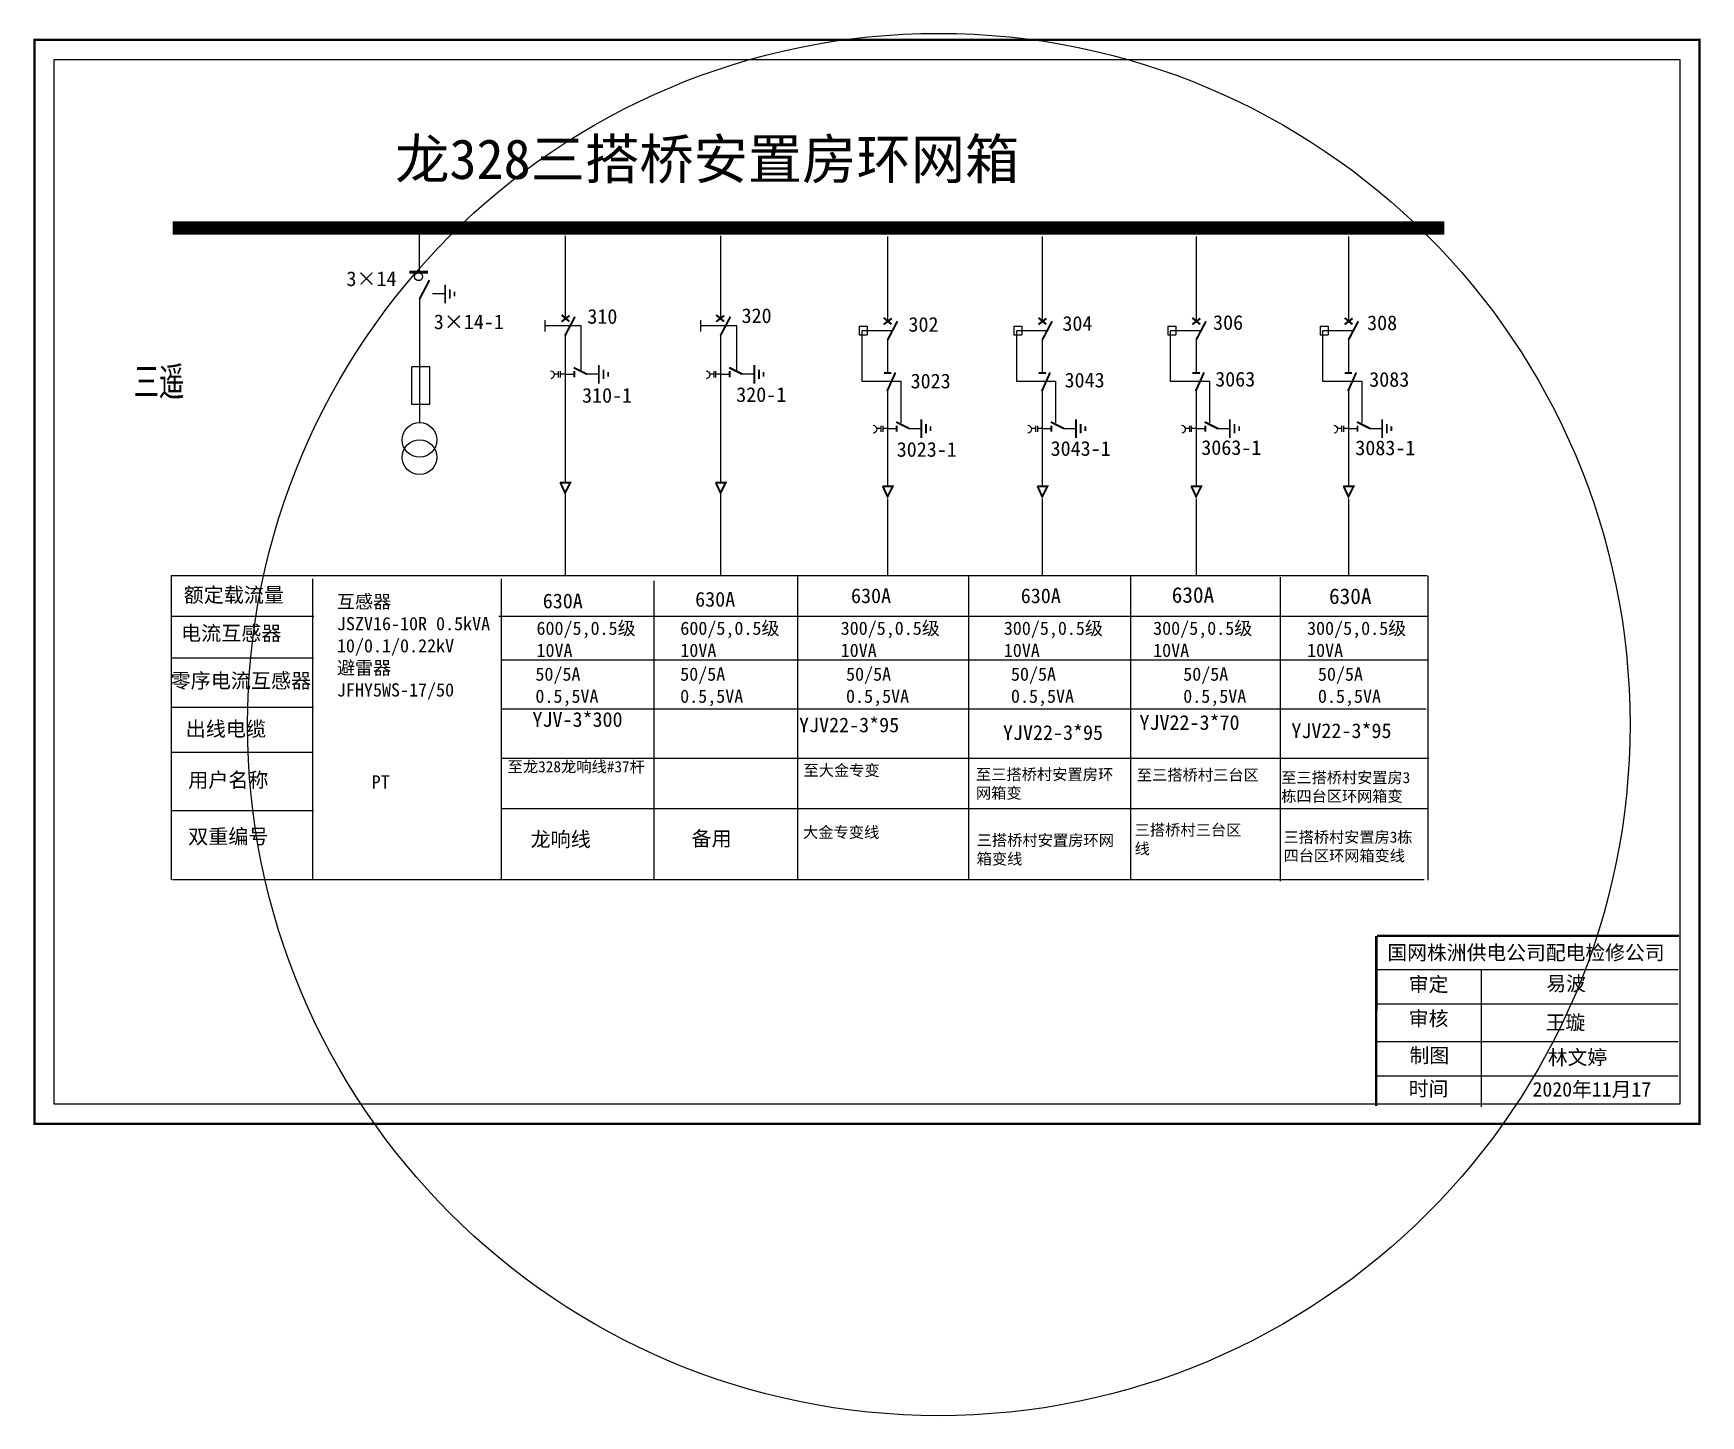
# Model space of a CAD drawing. Header units: millimetres. Extents: x 3120 to 3269, y 2656 to 2693.
# Drawn here: x 3224.13 to 3269.11, y 2656.09 to 2693.39 of the extents above; entities that cross this region are included whole.
import ezdxf

# ---------------------------------------------------------------- set-up
doc = ezdxf.new("R2010")
doc.units = ezdxf.units.MM
doc.linetypes.add('ACAD_ISO02W100', pattern=[15, 12, -3])
doc.linetypes.add('CENTER', pattern=[50.8, 31.75, -6.35, 6.35, -6.35])
doc.layers.add('2', color=7, linetype='Continuous')
doc.layers.add('3', color=7, linetype='Continuous')
doc.styles.add('hztxt_txtstyle_0.00_0_0', font='', dxfattribs={"bigfont": 'hztxt.shx'})
doc.styles.add('hztxt_txtstyle_2.70_0_0', font='simkai.ttf', dxfattribs={"height": 2.7})
doc.styles.add('字体', font='simkai_0.ttf', dxfattribs={"height": 1.95})
doc.styles.add('宋体', font='', dxfattribs={"width": 0.65})
doc.styles.get('hztxt_txtstyle_0.00_0_0').set_extended_font_data('hztxt')
doc.styles.get('宋体').set_extended_font_data('SimSun')

msp = doc.modelspace()

# ---------------------------------------------------------------- texts
at = {"color": 0, "linetype": 'Continuous', "style": 'hztxt_txtstyle_2.70_0_0'}
for s, p in [('3×14', (3232.573, 2686.573)), ('3×14-1', (3234.93, 2685.41)), ('310', (3239.072, 2685.556)), ('320', (3243.233, 2685.576)), ('302', (3247.736, 2685.34)), ('304', (3251.889, 2685.366)), ('306', (3255.954, 2685.391)), ('308', (3260.11, 2685.384)), ('3023', (3247.794, 2683.812)), ('3043', (3251.947, 2683.837)), ('3063', (3256.011, 2683.863)), ('3083', (3260.167, 2683.856)), ('310-1', (3238.929, 2683.426)), ('320-1', (3243.089, 2683.446)), ('3043-1', (3251.571, 2681.992)), ('3063-1', (3255.636, 2682.017)), ('3083-1', (3259.792, 2682.01)), ('3023-1', (3247.419, 2681.966))]:
    msp.add_text(s, height=0.3971, dxfattribs=at).set_placement(p)
at = {"color": 0, "linetype": 'Continuous', "attachment_point": 1}
for s, insert, char_height, width, style in [('{\\fSimSun|b0|i0|c134|p2;龙328三搭桥安置房环网箱}', (3233.887, 2690.537), 1.0739, 32.41895, '字体'), ('{\\fSimSun|b0|i0|c134|p2;额定载流量}', (3228.18, 2678.437), 0.39713, 6.40232, 'hztxt_txtstyle_2.70_0_0'), ('{\\fSimSun|b0|i0|c134|p2;630A}', (3246.186, 2678.415), 0.39713, 6.40232, 'hztxt_txtstyle_2.70_0_0'), ('{\\fSimSun|b0|i0|c134|p2;630A}', (3250.766, 2678.415), 0.39713, 6.40232, 'hztxt_txtstyle_2.70_0_0'), ('{\\fSimSun|b0|i0|c134|p2;630A}', (3254.839, 2678.448), 0.42087, 3.3842, 'hztxt_txtstyle_0.00_0_0'), ('{\\fSimSun|b0|i0|c134|p2;630A}', (3259.083, 2678.415), 0.42087, 3.3842, 'hztxt_txtstyle_0.00_0_0'), ('\\A1;{\\fSimSun|b0|i0|c134|p2;互感器\\PJSZV16-10R 0.5kVA\\P10/0.1/0.22kV\\P避雷器\\PJFHY5WS-17/50}', (3232.316, 2678.238), 0.35742, 6.59062, 'hztxt_txtstyle_2.70_0_0'), ('{\\fSimSun|b0|i0|c134|p2;630A}', (3237.869, 2678.275), 0.39713, 6.40232, 'hztxt_txtstyle_2.70_0_0'), ('{\\fSimSun|b0|i0|c134|p2;630A}', (3241.981, 2678.321), 0.39713, 6.40232, 'hztxt_txtstyle_2.70_0_0'), ('{\\fSimSun|b0|i0|c134|p2;电流互感器}', (3228.111, 2677.405), 0.39713, 6.40232, 'hztxt_txtstyle_2.70_0_0'), ('\\A1;{\\fSimSun|b0|i0|c134|p2;600/5,0.5级\\P10VA}', (3237.7, 2677.519), 0.35742, 6.59062, 'hztxt_txtstyle_2.70_0_0'), ('\\A1;{\\fSimSun|b0|i0|c134|p2;600/5,0.5级\\P10VA}', (3241.581, 2677.519), 0.35742, 6.59062, 'hztxt_txtstyle_2.70_0_0'), ('\\A1;{\\fSimSun|b0|i0|c134|p2;300/5,0.5级\\P10VA}', (3245.907, 2677.519), 0.35742, 6.59062, 'hztxt_txtstyle_2.70_0_0'), ('\\A1;{\\fSimSun|b0|i0|c134|p2;300/5,0.5级\\P10VA}', (3250.308, 2677.519), 0.35742, 6.59062, 'hztxt_txtstyle_2.70_0_0'), ('\\A1;{\\fSimSun|b0|i0|c134|p2;300/5,0.5级\\P10VA}', (3254.337, 2677.519), 0.35742, 6.59062, 'hztxt_txtstyle_2.70_0_0'), ('\\A1;{\\fSimSun|b0|i0|c134|p2;300/5,0.5级\\P10VA}', (3258.49, 2677.519), 0.35742, 6.59062, 'hztxt_txtstyle_2.70_0_0'), ('{\\fSimSun|b0|i0|c134|p2;零序电流互感器}', (3227.829, 2676.124), 0.39713, 6.40232, 'hztxt_txtstyle_2.70_0_0'), ('{\\fSimSun|b0|i0|c134|p2;50/5A\\P0.5,5VA}', (3237.671, 2676.281), 0.35742, 6.40232, 'hztxt_txtstyle_2.70_0_0'), ('{\\fSimSun|b0|i0|c134|p2;50/5A\\P0.5,5VA}', (3241.577, 2676.281), 0.35742, 6.40232, 'hztxt_txtstyle_2.70_0_0'), ('{\\fSimSun|b0|i0|c134|p2;50/5A\\P0.5,5VA}', (3246.052, 2676.281), 0.35742, 6.40232, 'hztxt_txtstyle_2.70_0_0'), ('{\\fSimSun|b0|i0|c134|p2;50/5A\\P0.5,5VA}', (3250.501, 2676.281), 0.35742, 6.40232, 'hztxt_txtstyle_2.70_0_0'), ('{\\fSimSun|b0|i0|c134|p2;50/5A\\P0.5,5VA}', (3255.149, 2676.281), 0.35742, 6.40232, 'hztxt_txtstyle_2.70_0_0'), ('{\\fSimSun|b0|i0|c134|p2;50/5A\\P0.5,5VA}', (3258.783, 2676.281), 0.35742, 6.40232, 'hztxt_txtstyle_2.70_0_0'), ('{\\fSimSun|b0|i0|c134|p2;出线电缆}', (3228.235, 2674.821), 0.39713, 6.40232, 'hztxt_txtstyle_2.70_0_0'), ('{\\fSimSun|b0|i0|c134|p2;YJV-3*300}', (3237.591, 2675.076), 0.39713, 6.40232, 'hztxt_txtstyle_2.70_0_0'), ('{\\fSimSun|b0|i0|c134|p2;YJV22-3*95}', (3244.784, 2674.93), 0.39713, 6.40232, 'hztxt_txtstyle_2.70_0_0'), ('{\\fSimSun|b0|i0|c134|p2;YJV22-3*95}', (3250.284, 2674.724), 0.39713, 6.40232, 'hztxt_txtstyle_2.70_0_0'), ('{\\fSimSun|b0|i0|c134|p2;YJV22-3*70 }', (3253.968, 2674.995), 0.39713, 6.40232, 'hztxt_txtstyle_2.70_0_0'), ('{\\fSimSun|b0|i0|c134|p2;YJV22-3*95}', (3258.067, 2674.773), 0.39713, 6.40232, 'hztxt_txtstyle_2.70_0_0'), ('{\\fSimSun|b0|i0|c134|p2;用户名称}', (3228.303, 2673.444), 0.39713, 6.40232, 'hztxt_txtstyle_2.70_0_0'), ('{\\fSimSun|b0|i0|c134|p2;至龙328龙响线#37杆}', (3236.922, 2673.754), 0.30182, 3.76193, 'hztxt_txtstyle_2.70_0_0'), ('{\\fSimSun|b0|i0|c134|p2;至大金专变}', (3244.902, 2673.656), 0.30182, 3.91915, 'hztxt_txtstyle_2.70_0_0'), ('{\\fSimSun|b0|i0|c134|p2;至三搭桥村安置房环网箱变}', (3249.556, 2673.548), 0.30182, 3.91915, 'hztxt_txtstyle_2.70_0_0'), ('{\\fSimSun|b0|i0|c134|p2;至三搭桥村三台区}', (3253.896, 2673.532), 0.30182, 3.91915, 'hztxt_txtstyle_2.70_0_0'), ('{\\fSimSun|b0|i0|c134|p2;至三搭桥村安置房3栋四台区环网箱变}', (3257.795, 2673.46), 0.3, 3.60034, 'hztxt_txtstyle_2.70_0_0'), ('{\\fSimSun|b0|i0|c134|p2;PT}', (3233.252, 2673.372), 0.35883, 2.79164, 'hztxt_txtstyle_0.00_0_0'), ('{\\fSimSun|b0|i0|c134|p2;大金专变线}', (3244.891, 2671.987), 0.30182, 3.91915, 'hztxt_txtstyle_2.70_0_0'), ('{\\fSimSun|b0|i0|c134|p2;三搭桥村三台区\\P线}', (3253.837, 2672.047), 0.30182, 3.91915, 'hztxt_txtstyle_2.70_0_0'), ('{\\fSimSun|b0|i0|c134|p2;双重编号}', (3228.303, 2671.919), 0.39713, 6.40232, 'hztxt_txtstyle_2.70_0_0'), ('{\\fSimSun|b0|i0|c134|p2;龙响线}', (3237.54, 2671.843), 0.39713, 6.40232, 'hztxt_txtstyle_2.70_0_0'), ('{\\fSimSun|b0|i0|c134|p2;备用}', (3241.882, 2671.863), 0.39713, 6.40232, 'hztxt_txtstyle_2.70_0_0'), ('{\\fSimSun|b0|i0|c134|p2;三搭桥村安置房环网箱变线}', (3249.575, 2671.771), 0.30182, 3.91915, 'hztxt_txtstyle_2.70_0_0'), ('{\\fSimSun|b0|i0|c134|p2;三搭桥村安置房3栋四台区环网箱变线}', (3257.856, 2671.853), 0.3, 3.60034, 'hztxt_txtstyle_2.70_0_0'), ('国网株洲供电公司配电检修公司', (3260.656, 2668.783), 0.39176, 10.7104, '字体'), ('\\f\uffbfﾬￌﾣﾤ_GB2312|b0|i0|c134|p49;审定', (3261.235, 2667.927), 0.39176, 3.06375, '字体'), ('易波', (3264.946, 2667.95), 0.3918, 3.06375, '字体'), ('\\f\uffbfﾬￌﾣﾤ_GB2312|b0|i0|c134|p49;审核', (3261.235, 2667.004), 0.39176, 3.06375, '字体'), ('王璇', (3264.926, 2666.899), 0.3918, 3.06375, '字体'), ('\\f\uffbfﾬￌﾣﾤ_GB2312|b0|i0|c134|p49;制图', (3261.256, 2666.009), 0.39176, 3.06375, '字体'), ('林文婷', (3264.984, 2665.956), 0.3918, 3.06375, '字体'), ('\\f\uffbfﾬￌﾣﾤ_GB2312|b0|i0|c134|p49;时间', (3261.235, 2665.11), 0.39176, 3.06375, '字体'), ('2020{\\fSimSun|b0|i0|c134|p2;年}11{\\fSimSun|b0|i0|c134|p2;月17}', (3264.574, 2665.094), 0.39176, 5.73037, '字体')]:
    msp.add_mtext(s, dxfattribs=dict(at, insert=insert, char_height=char_height, width=width, style=style))
at = {"layer": '3', "color": 0, "style": '宋体', "width": 0.65}
msp.add_text('三遥', height=0.7673, dxfattribs=at).set_placement((3226.836, 2683.614, -0.011))

# ---------------------------------------------------------------- blocks, each defined once
blk = doc.blocks.new('JD')
for points in [[(-2, 0.2), (-2, -0.2), (2, 0.2), (2, -0.2)], [(1, -1.2), (1, -0.8), (-1, -1.2), (-1, -0.8)], [(-0.5, -1.8), (-0.5, -2.2), (0.5, -1.8), (0.5, -2.2)]]:
    blk.add_trace(points)

# ---------------------------------------------------------------- linework, layer by layer
at = {"color": 0}
for p, q in [((3234.537, 2688.141), (3234.537, 2686.964)), ((3238.47, 2687.926), (3238.47, 2685.738)), ((3242.664, 2687.926), (3242.664, 2685.738)), ((3247.17, 2687.913), (3247.17, 2685.617)), ((3251.344, 2687.913), (3251.344, 2685.617)), ((3255.495, 2687.913), (3255.495, 2685.617)), ((3259.604, 2687.913), (3259.604, 2685.617)), ((3234.543, 2686.236), (3234.543, 2682.897)), ((3234.895, 2686.368), (3235.232, 2686.368)), ((3238.47, 2685.25), (3238.47, 2681.276)), ((3242.664, 2685.25), (3242.664, 2681.276)), ((3246.408, 2685.492), (3246.622, 2685.492)), ((3246.408, 2685.492), (3246.408, 2685.255)), ((3246.408, 2685.255), (3246.622, 2685.255)), ((3246.622, 2685.492), (3246.622, 2685.255)), ((3247.17, 2685.129), (3247.17, 2684.243)), ((3250.581, 2685.492), (3250.795, 2685.492)), ((3250.581, 2685.492), (3250.581, 2685.255)), ((3250.581, 2685.255), (3250.795, 2685.255)), ((3250.795, 2685.492), (3250.795, 2685.255)), ((3251.344, 2685.129), (3251.344, 2684.243)), ((3254.733, 2685.492), (3254.947, 2685.492)), ((3254.733, 2685.492), (3254.733, 2685.255)), ((3254.733, 2685.255), (3254.947, 2685.255)), ((3254.947, 2685.492), (3254.947, 2685.255)), ((3255.495, 2685.129), (3255.495, 2684.243)), ((3258.841, 2685.492), (3259.055, 2685.492)), ((3258.841, 2685.492), (3258.841, 2685.255)), ((3258.841, 2685.255), (3259.055, 2685.255)), ((3259.055, 2685.492), (3259.055, 2685.255)), ((3259.604, 2685.129), (3259.604, 2684.243)), ((3238.47, 2684.195), (3238.717, 2684.195)), ((3239.04, 2684.202), (3239.377, 2684.202)), ((3242.664, 2684.195), (3242.912, 2684.195)), ((3243.235, 2684.202), (3243.572, 2684.202)), ((3247.17, 2683.8), (3247.17, 2681.184)), ((3251.344, 2683.8), (3251.344, 2681.184)), ((3255.495, 2683.8), (3255.495, 2681.184)), ((3259.604, 2683.8), (3259.604, 2681.184)), ((3247.17, 2682.726), (3247.418, 2682.726)), ((3247.741, 2682.733), (3248.078, 2682.733)), ((3251.344, 2682.726), (3251.591, 2682.726)), ((3251.914, 2682.733), (3252.251, 2682.733)), ((3255.495, 2682.726), (3255.743, 2682.726)), ((3256.066, 2682.733), (3256.402, 2682.733)), ((3259.604, 2682.726), (3259.851, 2682.726)), ((3260.174, 2682.733), (3260.511, 2682.733)), ((3231.695, 2677.66), (3227.863, 2677.66)), ((3231.681, 2676.533), (3227.849, 2676.533)), ((3231.681, 2675.204), (3227.849, 2675.204)), ((3231.666, 2673.99), (3227.834, 2673.99)), ((3231.68, 2672.412), (3227.848, 2672.412))]:
    msp.add_line(p, q, dxfattribs=at)
at = {"color": 0, "linetype": 'ACAD_ISO02W100'}
for p, q in [((3247.278, 2685.368), (3246.476, 2685.368)), ((3246.476, 2685.368), (3246.476, 2684.005)), ((3251.451, 2685.368), (3250.649, 2685.368)), ((3250.649, 2685.368), (3250.649, 2684.005)), ((3255.603, 2685.368), (3254.801, 2685.368)), ((3254.801, 2685.368), (3254.801, 2684.005)), ((3259.711, 2685.368), (3258.909, 2685.368)), ((3258.909, 2685.368), (3258.909, 2684.005)), ((3246.476, 2684.005), (3247.534, 2684.005)), ((3247.534, 2684.005), (3247.534, 2682.879)), ((3250.649, 2684.005), (3251.707, 2684.005)), ((3251.707, 2684.005), (3251.707, 2682.879)), ((3254.801, 2684.005), (3255.858, 2684.005)), ((3255.858, 2684.005), (3255.858, 2682.879)), ((3258.909, 2684.005), (3259.967, 2684.005)), ((3259.967, 2684.005), (3259.967, 2682.879))]:
    msp.add_line(p, q, dxfattribs=at)
at = {"color": 0, "linetype": 'CENTER'}
for p, q in [((3238.471, 2680.955), (3238.471, 2678.758)), ((3242.666, 2680.955), (3242.666, 2678.758)), ((3247.172, 2680.833), (3247.172, 2678.77)), ((3251.345, 2680.833), (3251.345, 2678.77)), ((3255.497, 2680.833), (3255.497, 2678.77)), ((3259.605, 2680.833), (3259.605, 2678.77))]:
    msp.add_line(p, q, dxfattribs=at)
at = {"color": 0, "linetype": 'Continuous'}
for p, q in [((3227.841, 2678.763), (3261.727, 2678.763)), ((3227.856, 2670.551), (3227.856, 2678.763)), ((3231.66, 2678.675), (3231.66, 2670.552)), ((3236.746, 2678.675), (3236.746, 2670.552)), ((3240.869, 2678.621), (3240.869, 2670.557)), ((3244.745, 2678.748), (3244.745, 2670.553)), ((3249.36, 2678.748), (3249.36, 2670.553)), ((3253.728, 2678.742), (3253.728, 2670.547)), ((3257.761, 2678.715), (3257.761, 2670.519)), ((3261.747, 2678.758), (3261.747, 2670.545)), ((3236.684, 2677.666), (3261.738, 2677.666)), ((3236.746, 2676.487), (3261.747, 2676.487)), ((3236.746, 2675.169), (3261.705, 2675.169)), ((3236.746, 2673.834), (3261.773, 2673.834)), ((3236.746, 2672.475), (3261.738, 2672.475)), ((3261.651, 2670.551), (3227.882, 2670.551)), ((3260.36, 2668.13), (3268.504, 2668.13)), ((3263.187, 2668.108), (3263.187, 2664.429)), ((3260.36, 2667.203), (3268.504, 2667.203)), ((3260.36, 2666.19), (3268.504, 2666.19)), ((3260.36, 2665.263), (3268.504, 2665.263))]:
    msp.add_line(p, q, dxfattribs=at)
at = {"color": 0, "linetype": 'Continuous', "const_width": 0.0653}
msp.add_lwpolyline([(3224.158, 2693.217), (3269.076, 2693.217), (3269.076, 2663.97), (3224.158, 2663.97)], close=True, dxfattribs=at)
at = {"color": 0, "linetype": 'Continuous'}
msp.add_lwpolyline([(3224.686, 2692.689), (3268.548, 2692.689), (3268.548, 2664.499), (3224.686, 2664.499)], close=True, dxfattribs=at)
at = {"color": 0}
for points, const_width in [([(3227.883, 2688.141), (3262.192, 2688.141)], 0.357), ([(3234.268, 2686.947), (3234.77, 2686.947)], 0.0851), ([(3234.543, 2686.222), (3234.811, 2686.73)], 0.0536), ([(3238.376, 2685.612), (3238.594, 2685.775)], 0.0536), ([(3238.378, 2685.791), (3238.588, 2685.616)], 0.0536), ([(3238.47, 2685.237), (3238.738, 2685.745)], 0.0536), ([(3242.547, 2685.612), (3242.765, 2685.775)], 0.0536), ([(3242.549, 2685.791), (3242.759, 2685.616)], 0.0536), ([(3242.664, 2685.237), (3242.932, 2685.745)], 0.0536), ([(3247.068, 2685.537), (3247.286, 2685.7)], 0.0536), ([(3247.07, 2685.716), (3247.28, 2685.541)], 0.0536), ([(3247.17, 2685.115), (3247.438, 2685.624)], 0.0536), ([(3251.242, 2685.537), (3251.459, 2685.7)], 0.0536), ([(3251.244, 2685.716), (3251.454, 2685.541)], 0.0536), ([(3251.344, 2685.115), (3251.612, 2685.624)], 0.0536), ([(3255.393, 2685.537), (3255.611, 2685.7)], 0.0536), ([(3255.395, 2685.716), (3255.605, 2685.541)], 0.0536), ([(3255.495, 2685.115), (3255.763, 2685.624)], 0.0536), ([(3259.502, 2685.537), (3259.719, 2685.7)], 0.0536), ([(3259.504, 2685.716), (3259.714, 2685.541)], 0.0536), ([(3259.604, 2685.115), (3259.872, 2685.624)], 0.0536), ([(3238.703, 2684.374), (3239.061, 2684.195)], 0.0536), ([(3238.717, 2684.277), (3238.717, 2684.113)], 0.0536), ([(3242.898, 2684.374), (3243.255, 2684.195)], 0.0536), ([(3242.912, 2684.277), (3242.912, 2684.113)], 0.0536), ([(3247.074, 2684.229), (3247.273, 2684.229)], 0.0536), ([(3247.159, 2683.735), (3247.385, 2684.24)], 0.0536), ([(3251.247, 2684.229), (3251.446, 2684.229)], 0.0536), ([(3251.333, 2683.735), (3251.558, 2684.24)], 0.0536), ([(3255.399, 2684.229), (3255.598, 2684.229)], 0.0536), ([(3255.484, 2683.735), (3255.71, 2684.24)], 0.0536), ([(3259.507, 2684.229), (3259.706, 2684.229)], 0.0536), ([(3259.593, 2683.735), (3259.818, 2684.24)], 0.0536), ([(3247.404, 2682.905), (3247.762, 2682.726)], 0.0536), ([(3247.418, 2682.808), (3247.418, 2682.644)], 0.0536), ([(3251.577, 2682.905), (3251.935, 2682.726)], 0.0536), ([(3251.591, 2682.808), (3251.591, 2682.644)], 0.0536), ([(3255.729, 2682.905), (3256.086, 2682.726)], 0.0536), ([(3255.743, 2682.808), (3255.743, 2682.644)], 0.0536), ([(3259.837, 2682.905), (3260.195, 2682.726)], 0.0536), ([(3259.851, 2682.808), (3259.851, 2682.644)], 0.0536), ([(3238.338, 2681.269), (3238.611, 2681.269), (3238.471, 2680.992), (3238.341, 2681.273)], 0.0536), ([(3242.533, 2681.269), (3242.805, 2681.269), (3242.666, 2680.992), (3242.536, 2681.273)], 0.0536), ([(3247.039, 2681.168), (3247.312, 2681.168), (3247.172, 2680.892), (3247.042, 2681.173)], 0.0536), ([(3251.212, 2681.168), (3251.485, 2681.168), (3251.345, 2680.892), (3251.215, 2681.173)], 0.0536), ([(3255.363, 2681.168), (3255.636, 2681.168), (3255.497, 2680.892), (3255.367, 2681.173)], 0.0536), ([(3259.472, 2681.168), (3259.745, 2681.168), (3259.605, 2680.892), (3259.475, 2681.173)], 0.0536)]:
    msp.add_lwpolyline(points, dxfattribs=dict(at, const_width=const_width))
for points in [[(3237.929, 2685.65), (3237.929, 2685.351)], [(3242.124, 2685.65), (3242.124, 2685.351)], [(3234.331, 2684.387), (3234.331, 2683.385), (3234.826, 2683.385), (3234.826, 2684.398), (3234.331, 2684.398)], [(3238.289, 2684.198), (3238.176, 2684.198)], [(3238.289, 2684.273), (3238.289, 2684.11)], [(3238.339, 2684.273), (3238.339, 2684.11)], [(3238.469, 2684.198), (3238.339, 2684.198)], [(3242.484, 2684.198), (3242.371, 2684.198)], [(3242.484, 2684.273), (3242.484, 2684.11)], [(3242.534, 2684.273), (3242.534, 2684.11)], [(3242.664, 2684.198), (3242.534, 2684.198)], [(3246.99, 2682.729), (3246.877, 2682.729)], [(3246.99, 2682.804), (3246.99, 2682.641)], [(3247.04, 2682.804), (3247.04, 2682.641)], [(3247.17, 2682.729), (3247.04, 2682.729)], [(3251.163, 2682.729), (3251.05, 2682.729)], [(3251.163, 2682.804), (3251.163, 2682.641)], [(3251.214, 2682.804), (3251.214, 2682.641)], [(3251.343, 2682.729), (3251.214, 2682.729)], [(3255.315, 2682.729), (3255.202, 2682.729)], [(3255.315, 2682.804), (3255.315, 2682.641)], [(3255.365, 2682.804), (3255.365, 2682.641)], [(3255.495, 2682.729), (3255.365, 2682.729)], [(3259.423, 2682.729), (3259.31, 2682.729)], [(3259.423, 2682.804), (3259.423, 2682.641)], [(3259.473, 2682.804), (3259.473, 2682.641)], [(3259.603, 2682.729), (3259.473, 2682.729)]]:
    msp.add_lwpolyline(points, dxfattribs=at)
at = {"color": 0, "linetype": 'ACAD_ISO02W100'}
for points in [[(3238.909, 2684.279), (3238.909, 2685.501), (3237.929, 2685.501)], [(3243.104, 2684.279), (3243.104, 2685.501), (3242.124, 2685.501)]]:
    msp.add_lwpolyline(points, dxfattribs=at)
at = {"color": 0}
for points in [[(3238.08, 2684.29, -0.877934), (3238.084, 2684.072)], [(3242.275, 2684.29, -0.877934), (3242.279, 2684.072)], [(3246.781, 2682.821, -0.877934), (3246.785, 2682.603)], [(3250.954, 2682.821, -0.877934), (3250.958, 2682.603)], [(3255.106, 2682.821, -0.877934), (3255.11, 2682.603)], [(3259.214, 2682.821, -0.877934), (3259.218, 2682.603)]]:
    msp.add_lwpolyline(points, format="xyb", dxfattribs=at)
at = {"color": 0, "linetype": 'Continuous', "const_width": 0.0653}
for points in [[(3260.36, 2669.035), (3260.355, 2664.445)], [(3260.38, 2669.039), (3268.524, 2669.039)]]:
    msp.add_lwpolyline(points, dxfattribs=at)
at = {"color": 1}
msp.add_circle((3248.553, 2674.742), 18.65, dxfattribs=at)
at = {"color": 0}
msp.add_circle((3234.519, 2686.828), 0.109, dxfattribs=at)
at = {"layer": '2', "color": 0}
for centre in [(3234.546, 2682.421), (3234.546, 2681.954)]:
    msp.add_circle(centre, 0.468, dxfattribs=at)

# ---------------------------------------------------------------- block references
at = {"color": 0, "xscale": 0.1250969443954091, "yscale": 0.1250969443954091, "zscale": 0.1250969443951815, "rotation": 90}
for p in [(3235.237, 2686.358), (3239.382, 2684.192), (3243.576, 2684.192), (3248.082, 2682.723), (3252.256, 2682.723), (3256.407, 2682.723), (3260.516, 2682.723)]:
    msp.add_blockref('JD', p, dxfattribs=at)

msp.set_redraw_order([(e.dxf.handle, doc.entitydb.next_handle()) for e in msp.query("TEXT MTEXT ATTDEF DIMENSION ARC_DIMENSION")])  # texts and dimensions are drawn at this point

doc.saveas('drawing.dxf')
